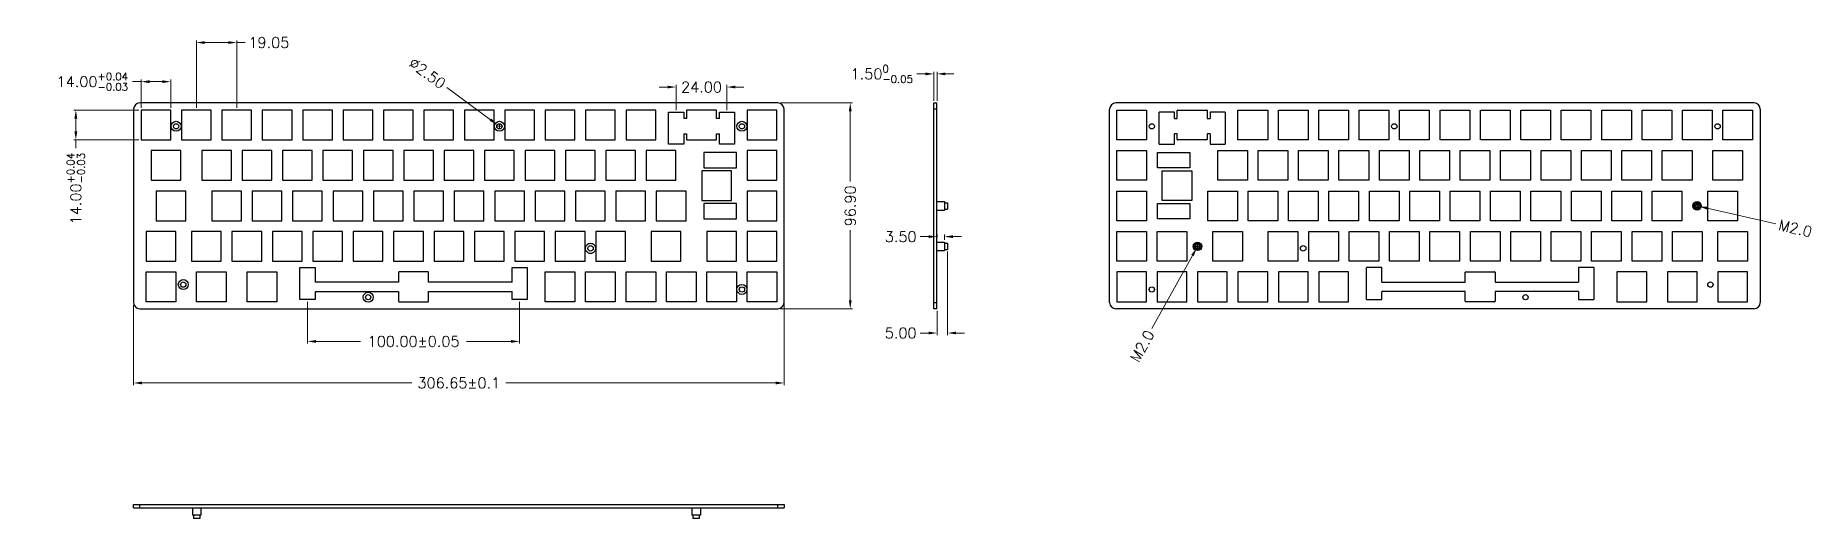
# Model space of a CAD drawing. Header units: millimetres. Extents: x 2562 to 4353, y 2000 to 2227.
# Drawn here: x 3515 to 4353, y 2000 to 2227 of the extents above; entities that cross this region are included whole.
import ezdxf

# ---------------------------------------------------------------- set-up
doc = ezdxf.new("R2010")
doc.units = ezdxf.units.MM
doc.styles.add('ROMANS', font='romans.shx', dxfattribs={"bigfont": 'gbcbig.shx'})
doc.dimstyles.new('铝板', dxfattribs={"dimtxt": 5, "dimasz": 4, "dimexe": 1, "dimexo": 1, "dimgap": 1.5, "dimtad": 0, "dimzin": 0, "dimdsep": 46, "dimtxsty": 'ROMANS', "dimcen": 1, "dimclrd": 4, "dimclre": 4, "dimclrt": 6, "dimadec": 0, "dimazin": 0, "dimtm": 1e-09, "dimtfac": 0.8, "dimtofl": 0, "dimtmove": 0, "dimatfit": 3, "dimfxl": 0, "dimtolj": 1, "dimtzin": 0, "dimlwd": 20, "dimlwe": 20, "dimarcsym": 0})

msp = doc.modelspace()

# ---------------------------------------------------------------- blocks, each defined once
blk = doc.blocks.new('*D66')
at = {"color": 4, "lineweight": 20, "transparency": 16777216}
for p, q in [((3561.57, 2100.26), (3561.57, 2062.45)), ((3868.22, 2101.57), (3868.22, 2062.45)), ((3565.57, 2063.45), (3692.68, 2063.45)), ((3864.22, 2063.45), (3737.11, 2063.45))]:
    blk.add_line(p, q, dxfattribs=at)
at = {"color": 4, "transparency": 16777216}
for points in [[(3565.57, 2064.11), (3565.57, 2062.78), (3561.57, 2063.45)], [(3864.22, 2064.11), (3864.22, 2062.78), (3868.22, 2063.45)]]:
    blk.add_solid(points, dxfattribs=at)
at = {"layer": 'Defpoints', "color": 0, "transparency": 16777216}
for p in [(3868.22, 2102.57), (3561.57, 2101.26), (3561.57, 2063.45)]:
    blk.add_point(p, dxfattribs=at)
at = {"color": 6, "transparency": 16777216, "insert": (3714.89, 2063.45), "char_height": 5, "attachment_point": 5, "style": 'ROMANS'}
blk.add_mtext('\\A1;306.65%%P0.1', dxfattribs=at)
blk = doc.blocks.new('*D67')
at = {"color": 4, "lineweight": 20, "transparency": 16777216}
for p, q in [((3866.32, 2195.26), (3900.41, 2195.26)), ((3899.41, 2191.26), (3899.41, 2158.31)), ((3899.41, 2102.36), (3899.41, 2135.31)), ((3866.32, 2098.36), (3900.41, 2098.36))]:
    blk.add_line(p, q, dxfattribs=at)
at = {"color": 4, "transparency": 16777216}
for points in [[(3898.74, 2191.26), (3900.08, 2191.26), (3899.41, 2195.26)], [(3898.74, 2102.36), (3900.08, 2102.36), (3899.41, 2098.36)]]:
    blk.add_solid(points, dxfattribs=at)
at = {"layer": 'Defpoints', "color": 0, "transparency": 16777216}
for p in [(3865.32, 2195.26), (3865.32, 2098.36), (3899.41, 2098.36)]:
    blk.add_point(p, dxfattribs=at)
at = {"color": 6, "transparency": 16777216, "insert": (3899.41, 2146.81), "char_height": 5, "attachment_point": 5, "rotation": 90, "style": 'ROMANS'}
blk.add_mtext('\\A1;96.90', dxfattribs=at)
blk = doc.blocks.new('*D68')
at = {"color": 4, "lineweight": 20, "transparency": 16777216}
for p, q in [((3643.57, 2101.71), (3643.57, 2082.01)), ((3743.57, 2101.71), (3743.57, 2082.01)), ((3647.57, 2083.01), (3668.61, 2083.01)), ((3739.57, 2083.01), (3718.52, 2083.01))]:
    blk.add_line(p, q, dxfattribs=at)
at = {"color": 4, "transparency": 16777216}
for points in [[(3647.57, 2083.67), (3647.57, 2082.34), (3643.57, 2083.01)], [(3739.57, 2083.67), (3739.57, 2082.34), (3743.57, 2083.01)]]:
    blk.add_solid(points, dxfattribs=at)
at = {"layer": 'Defpoints', "color": 0, "transparency": 16777216}
for p in [(3643.57, 2102.71), (3743.57, 2102.71), (3643.57, 2083.01)]:
    blk.add_point(p, dxfattribs=at)
at = {"color": 6, "transparency": 16777216, "insert": (3693.57, 2083.01), "char_height": 5, "attachment_point": 5, "style": 'ROMANS'}
blk.add_mtext('\\A1;100.00%%P0.05', dxfattribs=at)
blk = doc.blocks.new('*D69')
at = {"color": 4, "lineweight": 20, "transparency": 16777216}
for p, q in [((3817.3, 2191.91), (3817.3, 2203.75)), ((3841.3, 2191.91), (3841.3, 2203.75)), ((3813.3, 2202.75), (3809.3, 2202.75)), ((3845.3, 2202.75), (3849.3, 2202.75))]:
    blk.add_line(p, q, dxfattribs=at)
at = {"color": 4, "transparency": 16777216}
for points in [[(3813.3, 2203.42), (3813.3, 2202.09), (3817.3, 2202.75)], [(3845.3, 2203.42), (3845.3, 2202.09), (3841.3, 2202.75)]]:
    blk.add_solid(points, dxfattribs=at)
at = {"layer": 'Defpoints', "color": 0, "transparency": 16777216}
for p in [(3841.3, 2202.75), (3817.3, 2190.91), (3841.3, 2190.91)]:
    blk.add_point(p, dxfattribs=at)
at = {"color": 6, "transparency": 16777216, "insert": (3829.3, 2202.75), "char_height": 5, "attachment_point": 5, "style": 'ROMANS'}
blk.add_mtext('\\A1;24.00', dxfattribs=at)
blk = doc.blocks.new('*D70')
at = {"color": 4, "lineweight": 20, "transparency": 16777216}
for p, q in [((3565.12, 2205.29), (3561.12, 2205.29)), ((3565.12, 2192.91), (3565.12, 2206.29)), ((3575.12, 2205.29), (3569.12, 2205.29)), ((3579.12, 2192.91), (3579.12, 2206.29))]:
    blk.add_line(p, q, dxfattribs=at)
at = {"color": 4, "transparency": 16777216}
for points in [[(3569.12, 2205.95), (3569.12, 2204.62), (3565.12, 2205.29)], [(3575.12, 2205.95), (3575.12, 2204.62), (3579.12, 2205.29)]]:
    blk.add_solid(points, dxfattribs=at)
at = {"layer": 'Defpoints', "color": 0, "transparency": 16777216}
for p in [(3565.12, 2205.29), (3565.12, 2191.91), (3579.12, 2191.91)]:
    blk.add_point(p, dxfattribs=at)
at = {"color": 6, "transparency": 16777216, "insert": (3542.12, 2205.29), "char_height": 5, "attachment_point": 5, "style": 'ROMANS'}
blk.add_mtext('\\A1;14.00{\\H0.7x;\\S+0.04^ -0.03;}', dxfattribs=at)
blk = doc.blocks.new('*D71')
at = {"color": 4, "lineweight": 20, "transparency": 16777216}
for p, q in [((3564.12, 2191.91), (3533.37, 2191.91)), ((3534.37, 2187.91), (3534.37, 2181.91)), ((3564.12, 2177.91), (3533.37, 2177.91)), ((3534.37, 2177.91), (3534.37, 2173.91))]:
    blk.add_line(p, q, dxfattribs=at)
at = {"color": 4, "transparency": 16777216}
for points in [[(3533.7, 2187.91), (3535.04, 2187.91), (3534.37, 2191.91)], [(3533.7, 2181.91), (3535.04, 2181.91), (3534.37, 2177.91)]]:
    blk.add_solid(points, dxfattribs=at)
at = {"layer": 'Defpoints', "color": 0, "transparency": 16777216}
for p in [(3565.12, 2191.91), (3534.37, 2177.91), (3565.12, 2177.91)]:
    blk.add_point(p, dxfattribs=at)
at = {"color": 6, "transparency": 16777216, "insert": (3534.37, 2154.91), "char_height": 5, "attachment_point": 5, "rotation": 90, "style": 'ROMANS'}
blk.add_mtext('\\A1;14.00{\\H0.7x;\\S+0.04^ -0.03;}', dxfattribs=at)
blk = doc.blocks.new('*D72')
at = {"color": 4, "lineweight": 20, "transparency": 16777216}
for p, q in [((3709.23, 2202.51), (3729.81, 2187.37)), ((3733.04, 2184.26), (3735.04, 2184.26)), ((3734.04, 2183.26), (3734.04, 2185.26))]:
    blk.add_line(p, q, dxfattribs=at)
at = {"color": 4, "transparency": 16777216}
blk.add_solid([(3730.21, 2187.91), (3729.42, 2186.84), (3733.04, 2185)], dxfattribs=at)
at = {"layer": 'Defpoints', "color": 0, "transparency": 16777216}
for p in [(3733.04, 2185), (3735.05, 2183.52)]:
    blk.add_point(p, dxfattribs=at)
at = {"color": 6, "transparency": 16777216, "insert": (3700.06, 2209.26), "char_height": 5, "attachment_point": 5, "rotation": 323.66487, "style": 'ROMANS'}
blk.add_mtext('\\A1;∅2.50', dxfattribs=at)
blk = doc.blocks.new('*D73')
at = {"color": 4, "lineweight": 20, "transparency": 16777216}
for p, q in [((3934.8, 2208.94), (3930.8, 2208.94)), ((3938.8, 2196.26), (3938.8, 2209.94)), ((3940.3, 2196.26), (3940.3, 2209.94)), ((3944.3, 2208.94), (3948.3, 2208.94))]:
    blk.add_line(p, q, dxfattribs=at)
at = {"color": 4, "transparency": 16777216}
for points in [[(3934.8, 2209.61), (3934.8, 2208.27), (3938.8, 2208.94)], [(3944.3, 2209.61), (3944.3, 2208.27), (3940.3, 2208.94)]]:
    blk.add_solid(points, dxfattribs=at)
at = {"layer": 'Defpoints', "color": 0, "transparency": 16777216}
for p in [(3938.8, 2208.94), (3938.8, 2195.26), (3940.3, 2195.26)]:
    blk.add_point(p, dxfattribs=at)
at = {"color": 6, "transparency": 16777216, "insert": (3914.26, 2208.94), "char_height": 5, "attachment_point": 5, "style": 'ROMANS'}
blk.add_mtext('\\A1;1.50{\\H0.7x;\\S0^ -0.05;}', dxfattribs=at)
blk = doc.blocks.new('*D74')
at = {"color": 4, "lineweight": 20, "transparency": 16777216}
for p, q in [((4297.58, 2146.81), (4299.58, 2146.81)), ((4298.58, 2145.81), (4298.58, 2147.81)), ((4335.68, 2138.31), (4303.36, 2145.72))]:
    blk.add_line(p, q, dxfattribs=at)
at = {"color": 4, "transparency": 16777216}
blk.add_solid([(4303.5, 2146.37), (4303.21, 2145.07), (4299.46, 2146.61)], dxfattribs=at)
at = {"layer": 'Defpoints', "color": 0, "transparency": 16777216}
for p in [(4297.7, 2147.01), (4299.46, 2146.61)]:
    blk.add_point(p, dxfattribs=at)
at = {"color": 6, "transparency": 16777216, "insert": (4344.92, 2136.2), "char_height": 5, "attachment_point": 5, "rotation": 347.0953, "style": 'ROMANS'}
blk.add_mtext('\\A1;M2.0', dxfattribs=at)
blk = doc.blocks.new('*D75')
at = {"color": 4, "lineweight": 20, "transparency": 16777216}
for p, q in [((4062.12, 2127.76), (4064.12, 2127.76)), ((4063.12, 2126.76), (4063.12, 2128.76)), ((4041.58, 2089.1), (4060.73, 2123.48))]:
    blk.add_line(p, q, dxfattribs=at)
at = {"color": 4, "transparency": 16777216}
blk.add_solid([(4060.15, 2123.81), (4061.32, 2123.16), (4062.68, 2126.98)], dxfattribs=at)
at = {"layer": 'Defpoints', "color": 0, "transparency": 16777216}
for p in [(4063.56, 2128.55), (4062.68, 2126.98)]:
    blk.add_point(p, dxfattribs=at)
at = {"color": 6, "transparency": 16777216, "insert": (4036.96, 2080.82), "char_height": 5, "attachment_point": 5, "rotation": 60.87254, "style": 'ROMANS'}
blk.add_mtext('\\A1;M2.0', dxfattribs=at)
blk = doc.blocks.new('*D76')
at = {"color": 4, "lineweight": 20, "transparency": 16777216}
for p, q in [((3945.3, 2125.26), (3945.3, 2085.96)), ((3940.3, 2097.36), (3940.3, 2085.96)), ((3936.3, 2086.96), (3932.3, 2086.96)), ((3949.3, 2086.96), (3953.3, 2086.96))]:
    blk.add_line(p, q, dxfattribs=at)
at = {"color": 4, "transparency": 16777216}
for points in [[(3936.3, 2087.63), (3936.3, 2086.3), (3940.3, 2086.96)], [(3949.3, 2087.63), (3949.3, 2086.3), (3945.3, 2086.96)]]:
    blk.add_solid(points, dxfattribs=at)
at = {"layer": 'Defpoints', "color": 0, "transparency": 16777216}
for p in [(3945.3, 2126.26), (3940.3, 2098.36), (3940.3, 2086.96)]:
    blk.add_point(p, dxfattribs=at)
at = {"color": 6, "transparency": 16777216, "insert": (3923.18, 2086.96), "char_height": 5, "attachment_point": 5, "style": 'ROMANS'}
blk.add_mtext('\\A1;5.00', dxfattribs=at)
blk = doc.blocks.new('*D77')
at = {"color": 4, "lineweight": 20, "transparency": 16777216}
for p, q in [((3936.3, 2132.32), (3932.3, 2132.32)), ((3940.3, 2132.01), (3940.3, 2133.32)), ((3943.8, 2130.76), (3943.8, 2133.32)), ((3947.8, 2132.32), (3951.8, 2132.32))]:
    blk.add_line(p, q, dxfattribs=at)
at = {"color": 4, "transparency": 16777216}
for points in [[(3936.3, 2132.99), (3936.3, 2131.66), (3940.3, 2132.32)], [(3947.8, 2132.99), (3947.8, 2131.66), (3943.8, 2132.32)]]:
    blk.add_solid(points, dxfattribs=at)
at = {"layer": 'Defpoints', "color": 0, "transparency": 16777216}
for p in [(3940.3, 2132.32), (3940.3, 2131.01), (3943.8, 2129.76)]:
    blk.add_point(p, dxfattribs=at)
at = {"color": 6, "transparency": 16777216, "insert": (3923.18, 2132.32), "char_height": 5, "attachment_point": 5, "style": 'ROMANS'}
blk.add_mtext('\\A1;3.50', dxfattribs=at)
blk = doc.blocks.new('*D80')
at = {"color": 4, "lineweight": 20, "transparency": 16777216}
for p, q in [((3591.17, 2192.91), (3591.17, 2224.7)), ((3595.17, 2223.7), (3606.22, 2223.7)), ((3610.22, 2192.91), (3610.22, 2224.7)), ((3610.22, 2223.7), (3614.22, 2223.7))]:
    blk.add_line(p, q, dxfattribs=at)
at = {"color": 4, "transparency": 16777216}
for points in [[(3595.17, 2224.36), (3595.17, 2223.03), (3591.17, 2223.7)], [(3606.22, 2224.36), (3606.22, 2223.03), (3610.22, 2223.7)]]:
    blk.add_solid(points, dxfattribs=at)
at = {"layer": 'Defpoints', "color": 0, "transparency": 16777216}
for p in [(3610.22, 2223.7), (3591.17, 2191.91), (3610.22, 2191.91)]:
    blk.add_point(p, dxfattribs=at)
at = {"color": 6, "transparency": 16777216, "insert": (3625.36, 2223.7), "char_height": 5, "attachment_point": 5, "style": 'ROMANS'}
blk.add_mtext('\\A1;19.05', dxfattribs=at)

# ---------------------------------------------------------------- dimensions: what is measured, and where the dimension line sits
for base, p1, p2, picture, middle in [((3610.217, 2223.698), (3591.167, 2191.913), (3610.217, 2191.913), '*D80', (3625.36, 2223.698)), ((3841.297, 2202.754), (3817.297, 2190.913), (3841.297, 2190.913), '*D69', (3829.297, 2202.754)), ((3940.296, 2132.325), (3943.796, 2129.763), (3940.296, 2131.014), '*D77', (3923.177, 2132.325)), ((3940.296, 2086.962), (3945.296, 2126.263), (3940.296, 2098.363), '*D76', (3923.177, 2086.962))]:
    dim = msp.add_linear_dim(base=base, p1=p1, p2=p2, dimstyle='铝板')
    dim.commit()
    dim.dimension.update_dxf_attribs({"geometry": picture, "text_midpoint": middle})
dim = msp.add_diameter_dim_2p(p1=(3735.049, 2183.523), p2=(3733.035, 2185.004), dimstyle='铝板')
dim.commit()
dim.dimension.update_dxf_attribs({"geometry": '*D72', "text_midpoint": (3700.063, 2209.256), "dimtype": 163})
for base, p1, p2, text, picture, middle in [((3938.796, 2208.939), (3940.296, 2195.263), (3938.796, 2195.263), '<>{\\H0.7x;\\S0^ -0.05;}', '*D73', (3914.26, 2208.939)), ((3565.117, 2205.286), (3579.117, 2191.913), (3565.117, 2191.913), '<>{\\H0.7x;\\S+0.04^ -0.03;}', '*D70', (3542.117, 2205.286)), ((3561.567, 2063.448), (3868.217, 2102.567), (3561.567, 2101.263), '<>%%P0.1', '*D66', (3714.892, 2063.448)), ((3643.567, 2083.007), (3743.567, 2102.713), (3643.567, 2102.713), '<>%%P0.05', '*D68', (3693.567, 2083.007))]:
    dim = msp.add_linear_dim(base=base, p1=p1, p2=p2, text=text, dimstyle='铝板')
    dim.commit()
    dim.dimension.update_dxf_attribs({"geometry": picture, "text_midpoint": middle})
dim = msp.add_linear_dim(base=(3899.411, 2098.363), p1=(3865.317, 2195.263), p2=(3865.317, 2098.363), angle=90, dimstyle='铝板')
dim.commit()
dim.dimension.update_dxf_attribs({"geometry": '*D67', "text_midpoint": (3899.411, 2146.813)})
dim = msp.add_linear_dim(base=(3534.369, 2177.913), p1=(3565.117, 2191.913), p2=(3565.117, 2177.913), angle=90, text='<>{\\H0.7x;\\S+0.04^ -0.03;}', dimstyle='铝板')
dim.commit()
dim.dimension.update_dxf_attribs({"geometry": '*D71', "text_midpoint": (3534.369, 2154.913)})
for p1, p2, picture, middle in [((4297.702, 2147.014), (4299.457, 2146.612), '*D74', (4344.921, 2136.196)), ((4063.557, 2128.55), (4062.681, 2126.977), '*D75', (4036.964, 2080.825))]:
    dim = msp.add_diameter_dim_2p(p1=p1, p2=p2, text='M2.0', dimstyle='铝板')
    dim.commit()
    dim.dimension.update_dxf_attribs({"geometry": picture, "text_midpoint": middle, "dimtype": 163})

# ---------------------------------------------------------------- linework, layer by layer
at = {"color": 7, "linetype": 'Continuous'}
for p, q in [((3865.317, 2195.263), (3564.467, 2195.263)), ((3938.796, 2098.363), (3938.796, 2195.263)), ((3938.796, 2195.263), (3940.296, 2195.263)), ((3940.296, 2098.363), (3940.296, 2195.263)), ((4325.419, 2195.263), (4024.569, 2195.263)), ((3561.567, 2192.363), (3561.567, 2101.263)), ((3565.117, 2191.913), (3565.117, 2177.913)), ((3579.117, 2191.913), (3565.117, 2191.913)), ((3579.117, 2177.913), (3579.117, 2191.913)), ((3584.167, 2191.913), (3584.167, 2177.913)), ((3598.167, 2191.913), (3584.167, 2191.913)), ((3598.167, 2177.913), (3598.167, 2191.913)), ((3603.217, 2191.913), (3603.217, 2177.913)), ((3617.217, 2191.913), (3603.217, 2191.913)), ((3617.217, 2177.913), (3617.217, 2191.913)), ((3622.267, 2191.913), (3622.267, 2177.913)), ((3636.267, 2191.913), (3622.267, 2191.913)), ((3636.267, 2177.913), (3636.267, 2191.913)), ((3641.317, 2191.913), (3641.317, 2177.913)), ((3655.317, 2191.913), (3641.317, 2191.913)), ((3655.317, 2177.913), (3655.317, 2191.913)), ((3660.367, 2191.913), (3660.367, 2177.913)), ((3674.367, 2191.913), (3660.367, 2191.913)), ((3674.367, 2177.913), (3674.367, 2191.913)), ((3679.417, 2191.913), (3679.417, 2177.913)), ((3693.417, 2191.913), (3679.417, 2191.913)), ((3693.417, 2177.913), (3693.417, 2191.913)), ((3698.467, 2191.913), (3698.467, 2177.913)), ((3712.467, 2191.913), (3698.467, 2191.913)), ((3712.467, 2177.913), (3712.467, 2191.913)), ((3717.517, 2191.913), (3717.517, 2177.913)), ((3731.517, 2191.913), (3717.517, 2191.913)), ((3731.517, 2177.913), (3731.517, 2191.913)), ((3736.567, 2191.913), (3736.567, 2177.913)), ((3750.567, 2191.913), (3736.567, 2191.913)), ((3750.567, 2177.913), (3750.567, 2191.913)), ((3755.617, 2191.913), (3755.617, 2177.913)), ((3769.617, 2191.913), (3755.617, 2191.913)), ((3769.617, 2177.913), (3769.617, 2191.913)), ((3788.667, 2191.913), (3774.667, 2191.913)), ((3774.667, 2191.913), (3774.667, 2177.913)), ((3788.667, 2177.913), (3788.667, 2191.913)), ((3807.717, 2191.913), (3793.717, 2191.913)), ((3793.717, 2191.913), (3793.717, 2177.913)), ((3807.717, 2177.913), (3807.717, 2191.913)), ((3813.697, 2190.913), (3820.897, 2190.913)), ((3813.697, 2175.813), (3813.697, 2190.913)), ((3820.897, 2190.913), (3820.897, 2187.893)), ((3822.272, 2187.893), (3820.897, 2187.893)), ((3822.272, 2191.738), (3822.272, 2187.893)), ((3836.122, 2191.938), (3822.472, 2191.938)), ((3836.322, 2187.893), (3836.322, 2191.738)), ((3837.697, 2187.893), (3836.322, 2187.893)), ((3837.697, 2190.913), (3844.897, 2190.913)), ((3837.697, 2187.893), (3837.697, 2190.913)), ((3844.897, 2190.913), (3844.897, 2175.813)), ((3864.867, 2191.913), (3850.867, 2191.913)), ((3850.867, 2191.913), (3850.867, 2177.913)), ((3864.867, 2177.913), (3864.867, 2191.913)), ((3868.217, 2101.263), (3868.217, 2192.363)), ((3940.296, 2192.363), (3938.796, 2192.363)), ((4021.669, 2101.263), (4021.669, 2192.363)), ((4025.019, 2177.913), (4025.019, 2191.913)), ((4025.019, 2191.913), (4039.019, 2191.913)), ((4039.019, 2191.913), (4039.019, 2177.913)), ((4044.989, 2175.813), (4044.989, 2190.913)), ((4052.189, 2190.913), (4044.989, 2190.913)), ((4052.189, 2187.893), (4052.189, 2190.913)), ((4052.189, 2187.893), (4053.564, 2187.893)), ((4053.564, 2187.893), (4053.564, 2191.738)), ((4053.764, 2191.938), (4067.414, 2191.938)), ((4067.614, 2191.738), (4067.614, 2187.893)), ((4067.614, 2187.893), (4068.989, 2187.893)), ((4068.989, 2190.913), (4068.989, 2187.893)), ((4076.189, 2190.913), (4068.989, 2190.913)), ((4076.189, 2190.913), (4076.189, 2175.813)), ((4082.169, 2177.913), (4082.169, 2191.913)), ((4082.169, 2191.913), (4096.169, 2191.913)), ((4096.169, 2191.913), (4096.169, 2177.913)), ((4101.219, 2177.913), (4101.219, 2191.913)), ((4101.219, 2191.913), (4115.219, 2191.913)), ((4115.219, 2191.913), (4115.219, 2177.913)), ((4120.269, 2177.913), (4120.269, 2191.913)), ((4120.269, 2191.913), (4134.269, 2191.913)), ((4134.269, 2191.913), (4134.269, 2177.913)), ((4139.319, 2177.913), (4139.319, 2191.913)), ((4139.319, 2191.913), (4153.319, 2191.913)), ((4153.319, 2191.913), (4153.319, 2177.913)), ((4158.369, 2177.913), (4158.369, 2191.913)), ((4158.369, 2191.913), (4172.369, 2191.913)), ((4172.369, 2191.913), (4172.369, 2177.913)), ((4177.419, 2177.913), (4177.419, 2191.913)), ((4177.419, 2191.913), (4191.419, 2191.913)), ((4191.419, 2191.913), (4191.419, 2177.913)), ((4196.469, 2177.913), (4196.469, 2191.913)), ((4196.469, 2191.913), (4210.469, 2191.913)), ((4210.469, 2191.913), (4210.469, 2177.913)), ((4215.519, 2177.913), (4215.519, 2191.913)), ((4215.519, 2191.913), (4229.519, 2191.913)), ((4229.519, 2191.913), (4229.519, 2177.913)), ((4234.569, 2191.913), (4248.569, 2191.913)), ((4234.569, 2177.913), (4234.569, 2191.913)), ((4248.569, 2191.913), (4248.569, 2177.913)), ((4253.619, 2191.913), (4267.619, 2191.913)), ((4253.619, 2177.913), (4253.619, 2191.913)), ((4267.619, 2191.913), (4267.619, 2177.913)), ((4272.669, 2191.913), (4286.669, 2191.913)), ((4272.669, 2177.913), (4272.669, 2191.913)), ((4286.669, 2191.913), (4286.669, 2177.913)), ((4291.719, 2191.913), (4305.719, 2191.913)), ((4291.719, 2177.913), (4291.719, 2191.913)), ((4305.719, 2191.913), (4305.719, 2177.913)), ((4310.769, 2191.913), (4324.769, 2191.913)), ((4310.769, 2177.913), (4310.769, 2191.913)), ((4324.769, 2191.913), (4324.769, 2177.913)), ((4328.319, 2192.363), (4328.319, 2101.263)), ((3565.117, 2177.913), (3579.117, 2177.913)), ((3584.167, 2177.913), (3598.167, 2177.913)), ((3603.217, 2177.913), (3617.217, 2177.913)), ((3622.267, 2177.913), (3636.267, 2177.913)), ((3641.317, 2177.913), (3655.317, 2177.913)), ((3660.367, 2177.913), (3674.367, 2177.913)), ((3679.417, 2177.913), (3693.417, 2177.913)), ((3698.467, 2177.913), (3712.467, 2177.913)), ((3717.517, 2177.913), (3731.517, 2177.913)), ((3736.567, 2177.913), (3750.567, 2177.913)), ((3755.617, 2177.913), (3769.617, 2177.913)), ((3774.667, 2177.913), (3788.667, 2177.913)), ((3793.717, 2177.913), (3807.717, 2177.913)), ((3820.897, 2180.683), (3822.272, 2180.683)), ((3820.897, 2180.683), (3820.897, 2175.813)), ((3822.272, 2180.683), (3822.272, 2178.088)), ((3822.472, 2177.888), (3836.122, 2177.888)), ((3836.322, 2180.683), (3837.697, 2180.683)), ((3836.322, 2178.088), (3836.322, 2180.683)), ((3837.697, 2175.813), (3837.697, 2180.683)), ((3850.867, 2177.913), (3864.867, 2177.913)), ((4039.019, 2177.913), (4025.019, 2177.913)), ((4052.189, 2175.813), (4052.189, 2180.683)), ((4053.564, 2180.683), (4052.189, 2180.683)), ((4053.564, 2178.088), (4053.564, 2180.683)), ((4067.414, 2177.888), (4053.764, 2177.888)), ((4067.614, 2180.683), (4067.614, 2178.088)), ((4068.989, 2180.683), (4067.614, 2180.683)), ((4068.989, 2180.683), (4068.989, 2175.813)), ((4096.169, 2177.913), (4082.169, 2177.913)), ((4115.219, 2177.913), (4101.219, 2177.913)), ((4134.269, 2177.913), (4120.269, 2177.913)), ((4153.319, 2177.913), (4139.319, 2177.913)), ((4172.369, 2177.913), (4158.369, 2177.913)), ((4191.419, 2177.913), (4177.419, 2177.913)), ((4210.469, 2177.913), (4196.469, 2177.913)), ((4229.519, 2177.913), (4215.519, 2177.913)), ((4248.569, 2177.913), (4234.569, 2177.913)), ((4267.619, 2177.913), (4253.619, 2177.913)), ((4286.669, 2177.913), (4272.669, 2177.913)), ((4305.719, 2177.913), (4291.719, 2177.913)), ((4324.769, 2177.913), (4310.769, 2177.913)), ((3569.867, 2172.863), (3569.867, 2158.863)), ((3583.867, 2172.863), (3569.867, 2172.863)), ((3583.867, 2158.863), (3583.867, 2172.863)), ((3593.697, 2172.863), (3593.697, 2158.863)), ((3607.697, 2172.863), (3593.697, 2172.863)), ((3607.697, 2158.863), (3607.697, 2172.863)), ((3612.747, 2172.863), (3612.747, 2158.863)), ((3626.747, 2172.863), (3612.747, 2172.863)), ((3626.747, 2158.863), (3626.747, 2172.863)), ((3631.797, 2172.863), (3631.797, 2158.863)), ((3645.797, 2172.863), (3631.797, 2172.863)), ((3645.797, 2158.863), (3645.797, 2172.863)), ((3650.847, 2172.863), (3650.847, 2158.863)), ((3664.847, 2172.863), (3650.847, 2172.863)), ((3664.847, 2158.863), (3664.847, 2172.863)), ((3669.897, 2172.863), (3669.897, 2158.863)), ((3683.897, 2172.863), (3669.897, 2172.863)), ((3683.897, 2158.863), (3683.897, 2172.863)), ((3688.947, 2172.863), (3688.947, 2158.863)), ((3702.947, 2172.863), (3688.947, 2172.863)), ((3702.947, 2158.863), (3702.947, 2172.863)), ((3707.997, 2172.863), (3707.997, 2158.863)), ((3721.997, 2172.863), (3707.997, 2172.863)), ((3721.997, 2158.863), (3721.997, 2172.863)), ((3727.047, 2172.863), (3727.047, 2158.863)), ((3741.047, 2172.863), (3727.047, 2172.863)), ((3741.047, 2158.863), (3741.047, 2172.863)), ((3746.097, 2172.863), (3746.097, 2158.863)), ((3760.097, 2172.863), (3746.097, 2172.863)), ((3760.097, 2158.863), (3760.097, 2172.863)), ((3779.147, 2172.863), (3765.147, 2172.863)), ((3765.147, 2172.863), (3765.147, 2158.863)), ((3779.147, 2158.863), (3779.147, 2172.863)), ((3798.197, 2172.863), (3784.197, 2172.863)), ((3784.197, 2172.863), (3784.197, 2158.863)), ((3798.197, 2158.863), (3798.197, 2172.863)), ((3817.247, 2172.863), (3803.247, 2172.863)), ((3803.247, 2172.863), (3803.247, 2158.863)), ((3820.897, 2175.813), (3813.697, 2175.813)), ((3817.247, 2158.863), (3817.247, 2172.863)), ((3845.727, 2171.913), (3830.427, 2171.913)), ((3830.427, 2171.913), (3830.427, 2164.713)), ((3844.897, 2175.813), (3837.697, 2175.813)), ((3845.727, 2164.713), (3845.727, 2171.913)), ((3864.867, 2172.863), (3850.867, 2172.863)), ((3850.867, 2172.863), (3850.867, 2158.863)), ((3864.867, 2158.863), (3864.867, 2172.863)), ((4025.019, 2158.863), (4025.019, 2172.863)), ((4025.019, 2172.863), (4039.019, 2172.863)), ((4039.019, 2172.863), (4039.019, 2158.863)), ((4044.159, 2164.713), (4044.159, 2171.913)), ((4044.159, 2171.913), (4059.459, 2171.913)), ((4044.989, 2175.813), (4052.189, 2175.813)), ((4059.459, 2171.913), (4059.459, 2164.713)), ((4068.989, 2175.813), (4076.189, 2175.813)), ((4072.639, 2158.863), (4072.639, 2172.863)), ((4072.639, 2172.863), (4086.639, 2172.863)), ((4086.639, 2172.863), (4086.639, 2158.863)), ((4091.689, 2158.863), (4091.689, 2172.863)), ((4091.689, 2172.863), (4105.689, 2172.863)), ((4105.689, 2172.863), (4105.689, 2158.863)), ((4110.739, 2158.863), (4110.739, 2172.863)), ((4110.739, 2172.863), (4124.739, 2172.863)), ((4124.739, 2172.863), (4124.739, 2158.863)), ((4129.789, 2158.863), (4129.789, 2172.863)), ((4129.789, 2172.863), (4143.789, 2172.863)), ((4143.789, 2172.863), (4143.789, 2158.863)), ((4148.839, 2158.863), (4148.839, 2172.863)), ((4148.839, 2172.863), (4162.839, 2172.863)), ((4162.839, 2172.863), (4162.839, 2158.863)), ((4167.889, 2158.863), (4167.889, 2172.863)), ((4167.889, 2172.863), (4181.889, 2172.863)), ((4181.889, 2172.863), (4181.889, 2158.863)), ((4186.939, 2158.863), (4186.939, 2172.863)), ((4186.939, 2172.863), (4200.939, 2172.863)), ((4200.939, 2172.863), (4200.939, 2158.863)), ((4205.989, 2158.863), (4205.989, 2172.863)), ((4205.989, 2172.863), (4219.989, 2172.863)), ((4219.989, 2172.863), (4219.989, 2158.863)), ((4225.039, 2172.863), (4239.039, 2172.863)), ((4225.039, 2158.863), (4225.039, 2172.863)), ((4239.039, 2172.863), (4239.039, 2158.863)), ((4244.089, 2172.863), (4258.089, 2172.863)), ((4244.089, 2158.863), (4244.089, 2172.863)), ((4258.089, 2172.863), (4258.089, 2158.863)), ((4263.139, 2172.863), (4277.139, 2172.863)), ((4263.139, 2158.863), (4263.139, 2172.863)), ((4277.139, 2172.863), (4277.139, 2158.863)), ((4282.189, 2172.863), (4296.189, 2172.863)), ((4282.189, 2158.863), (4282.189, 2172.863)), ((4296.189, 2172.863), (4296.189, 2158.863)), ((4306.019, 2172.863), (4320.019, 2172.863)), ((4306.019, 2158.863), (4306.019, 2172.863)), ((4320.019, 2172.863), (4320.019, 2158.863)), ((3843.427, 2163.313), (3829.427, 2163.313)), ((3829.427, 2163.313), (3829.427, 2149.313)), ((3830.427, 2164.713), (3845.727, 2164.713)), ((3843.427, 2149.313), (3843.427, 2163.313)), ((4059.459, 2164.713), (4044.159, 2164.713)), ((4046.459, 2149.313), (4046.459, 2163.313)), ((4046.459, 2163.313), (4060.459, 2163.313)), ((4060.459, 2163.313), (4060.459, 2149.313)), ((3569.867, 2158.863), (3583.867, 2158.863)), ((3572.257, 2153.813), (3572.257, 2139.813)), ((3586.257, 2153.813), (3572.257, 2153.813)), ((3586.257, 2139.813), (3586.257, 2153.813)), ((3593.697, 2158.863), (3607.697, 2158.863)), ((3598.447, 2153.813), (3598.447, 2139.813)), ((3612.447, 2153.813), (3598.447, 2153.813)), ((3612.447, 2139.813), (3612.447, 2153.813)), ((3612.747, 2158.863), (3626.747, 2158.863)), ((3617.497, 2153.813), (3617.497, 2139.813)), ((3631.497, 2153.813), (3617.497, 2153.813)), ((3631.497, 2139.813), (3631.497, 2153.813)), ((3631.797, 2158.863), (3645.797, 2158.863)), ((3636.547, 2153.813), (3636.547, 2139.813)), ((3650.547, 2153.813), (3636.547, 2153.813)), ((3650.547, 2139.813), (3650.547, 2153.813)), ((3650.847, 2158.863), (3664.847, 2158.863)), ((3655.597, 2153.813), (3655.597, 2139.813)), ((3669.597, 2153.813), (3655.597, 2153.813)), ((3669.597, 2139.813), (3669.597, 2153.813)), ((3669.897, 2158.863), (3683.897, 2158.863)), ((3674.647, 2153.813), (3674.647, 2139.813)), ((3688.647, 2153.813), (3674.647, 2153.813)), ((3688.647, 2139.813), (3688.647, 2153.813)), ((3688.947, 2158.863), (3702.947, 2158.863)), ((3693.697, 2153.813), (3693.697, 2139.813)), ((3707.697, 2153.813), (3693.697, 2153.813)), ((3707.697, 2139.813), (3707.697, 2153.813)), ((3707.997, 2158.863), (3721.997, 2158.863)), ((3712.747, 2153.813), (3712.747, 2139.813)), ((3726.747, 2153.813), (3712.747, 2153.813)), ((3726.747, 2139.813), (3726.747, 2153.813)), ((3727.047, 2158.863), (3741.047, 2158.863)), ((3745.797, 2153.813), (3731.797, 2153.813)), ((3731.797, 2153.813), (3731.797, 2139.813)), ((3745.797, 2139.813), (3745.797, 2153.813)), ((3746.097, 2158.863), (3760.097, 2158.863)), ((3764.847, 2153.813), (3750.847, 2153.813)), ((3750.847, 2153.813), (3750.847, 2139.813)), ((3764.847, 2139.813), (3764.847, 2153.813)), ((3765.147, 2158.863), (3779.147, 2158.863)), ((3783.897, 2153.813), (3769.897, 2153.813)), ((3769.897, 2153.813), (3769.897, 2139.813)), ((3783.897, 2139.813), (3783.897, 2153.813)), ((3784.197, 2158.863), (3798.197, 2158.863)), ((3802.947, 2153.813), (3788.947, 2153.813)), ((3788.947, 2153.813), (3788.947, 2139.813)), ((3802.947, 2139.813), (3802.947, 2153.813)), ((3803.247, 2158.863), (3817.247, 2158.863)), ((3821.997, 2153.813), (3807.997, 2153.813)), ((3807.997, 2153.813), (3807.997, 2139.813)), ((3821.997, 2139.813), (3821.997, 2153.813)), ((3850.867, 2158.863), (3864.867, 2158.863)), ((3864.867, 2153.813), (3850.867, 2153.813)), ((3850.867, 2153.813), (3850.867, 2139.813)), ((3864.867, 2139.813), (3864.867, 2153.813)), ((4039.019, 2158.863), (4025.019, 2158.863)), ((4025.019, 2139.813), (4025.019, 2153.813)), ((4025.019, 2153.813), (4039.019, 2153.813)), ((4039.019, 2153.813), (4039.019, 2139.813)), ((4067.889, 2139.813), (4067.889, 2153.813)), ((4067.889, 2153.813), (4081.889, 2153.813)), ((4086.639, 2158.863), (4072.639, 2158.863)), ((4081.889, 2153.813), (4081.889, 2139.813)), ((4086.939, 2139.813), (4086.939, 2153.813)), ((4086.939, 2153.813), (4100.939, 2153.813)), ((4105.689, 2158.863), (4091.689, 2158.863)), ((4100.939, 2153.813), (4100.939, 2139.813)), ((4105.989, 2139.813), (4105.989, 2153.813)), ((4105.989, 2153.813), (4119.989, 2153.813)), ((4124.739, 2158.863), (4110.739, 2158.863)), ((4119.989, 2153.813), (4119.989, 2139.813)), ((4125.039, 2139.813), (4125.039, 2153.813)), ((4125.039, 2153.813), (4139.039, 2153.813)), ((4143.789, 2158.863), (4129.789, 2158.863)), ((4139.039, 2153.813), (4139.039, 2139.813)), ((4144.089, 2139.813), (4144.089, 2153.813)), ((4144.089, 2153.813), (4158.089, 2153.813)), ((4162.839, 2158.863), (4148.839, 2158.863)), ((4158.089, 2153.813), (4158.089, 2139.813)), ((4163.139, 2139.813), (4163.139, 2153.813)), ((4163.139, 2153.813), (4177.139, 2153.813)), ((4181.889, 2158.863), (4167.889, 2158.863)), ((4177.139, 2153.813), (4177.139, 2139.813)), ((4182.189, 2139.813), (4182.189, 2153.813)), ((4182.189, 2153.813), (4196.189, 2153.813)), ((4200.939, 2158.863), (4186.939, 2158.863)), ((4196.189, 2153.813), (4196.189, 2139.813)), ((4201.239, 2153.813), (4215.239, 2153.813)), ((4201.239, 2139.813), (4201.239, 2153.813)), ((4219.989, 2158.863), (4205.989, 2158.863)), ((4215.239, 2153.813), (4215.239, 2139.813)), ((4220.289, 2153.813), (4234.289, 2153.813)), ((4220.289, 2139.813), (4220.289, 2153.813)), ((4239.039, 2158.863), (4225.039, 2158.863)), ((4234.289, 2153.813), (4234.289, 2139.813)), ((4239.339, 2153.813), (4253.339, 2153.813)), ((4239.339, 2139.813), (4239.339, 2153.813)), ((4258.089, 2158.863), (4244.089, 2158.863)), ((4253.339, 2153.813), (4253.339, 2139.813)), ((4258.389, 2153.813), (4272.389, 2153.813)), ((4258.389, 2139.813), (4258.389, 2153.813)), ((4277.139, 2158.863), (4263.139, 2158.863)), ((4272.389, 2153.813), (4272.389, 2139.813)), ((4277.439, 2153.813), (4291.439, 2153.813)), ((4277.439, 2139.813), (4277.439, 2153.813)), ((4296.189, 2158.863), (4282.189, 2158.863)), ((4291.439, 2153.813), (4291.439, 2139.813)), ((4303.629, 2153.813), (4317.629, 2153.813)), ((4303.629, 2139.813), (4303.629, 2153.813)), ((4320.019, 2158.863), (4306.019, 2158.863)), ((4317.629, 2153.813), (4317.629, 2139.813)), ((3829.427, 2149.313), (3843.427, 2149.313)), ((3845.727, 2147.913), (3830.427, 2147.913)), ((3830.427, 2147.913), (3830.427, 2140.713)), ((3845.727, 2140.713), (3845.727, 2147.913)), ((3940.296, 2148.813), (3943.796, 2148.813)), ((3940.296, 2144.813), (3943.796, 2144.813)), ((3943.796, 2148.813), (3943.796, 2144.814)), ((3943.796, 2148.313), (3945.296, 2148.313)), ((3943.796, 2145.313), (3945.296, 2145.313)), ((3945.296, 2148.313), (3945.296, 2145.313)), ((4044.159, 2140.713), (4044.159, 2147.913)), ((4044.159, 2147.913), (4059.459, 2147.913)), ((4060.459, 2149.313), (4046.459, 2149.313)), ((4059.459, 2147.913), (4059.459, 2140.713)), ((3572.257, 2139.813), (3586.257, 2139.813)), ((3598.447, 2139.813), (3612.447, 2139.813)), ((3617.497, 2139.813), (3631.497, 2139.813)), ((3636.547, 2139.813), (3650.547, 2139.813)), ((3655.597, 2139.813), (3669.597, 2139.813)), ((3674.647, 2139.813), (3688.647, 2139.813)), ((3693.697, 2139.813), (3707.697, 2139.813)), ((3712.747, 2139.813), (3726.747, 2139.813)), ((3731.797, 2139.813), (3745.797, 2139.813)), ((3750.847, 2139.813), (3764.847, 2139.813)), ((3769.897, 2139.813), (3783.897, 2139.813)), ((3788.947, 2139.813), (3802.947, 2139.813)), ((3807.997, 2139.813), (3821.997, 2139.813)), ((3830.427, 2140.713), (3845.727, 2140.713)), ((3850.867, 2139.813), (3864.867, 2139.813)), ((4039.019, 2139.813), (4025.019, 2139.813)), ((4059.459, 2140.713), (4044.159, 2140.713)), ((4081.889, 2139.813), (4067.889, 2139.813)), ((4100.939, 2139.813), (4086.939, 2139.813)), ((4119.989, 2139.813), (4105.989, 2139.813)), ((4139.039, 2139.813), (4125.039, 2139.813)), ((4158.089, 2139.813), (4144.089, 2139.813)), ((4177.139, 2139.813), (4163.139, 2139.813)), ((4196.189, 2139.813), (4182.189, 2139.813)), ((4215.239, 2139.813), (4201.239, 2139.813)), ((4234.289, 2139.813), (4220.289, 2139.813)), ((4253.339, 2139.813), (4239.339, 2139.813)), ((4272.389, 2139.813), (4258.389, 2139.813)), ((4291.439, 2139.813), (4277.439, 2139.813)), ((4317.629, 2139.813), (4303.629, 2139.813)), ((3567.467, 2134.763), (3567.467, 2120.763)), ((3581.467, 2134.763), (3567.467, 2134.763)), ((3581.467, 2120.763), (3581.467, 2134.763)), ((3588.927, 2134.763), (3588.927, 2120.763)), ((3602.927, 2134.763), (3588.927, 2134.763)), ((3602.927, 2120.763), (3602.927, 2134.763)), ((3607.977, 2134.763), (3607.977, 2120.763)), ((3621.977, 2134.763), (3607.977, 2134.763)), ((3621.977, 2120.763), (3621.977, 2134.763)), ((3627.027, 2134.763), (3627.027, 2120.763)), ((3641.027, 2134.763), (3627.027, 2134.763)), ((3641.027, 2120.763), (3641.027, 2134.763)), ((3646.077, 2134.763), (3646.077, 2120.763)), ((3660.077, 2134.763), (3646.077, 2134.763)), ((3660.077, 2120.763), (3660.077, 2134.763)), ((3665.127, 2134.763), (3665.127, 2120.763)), ((3679.127, 2134.763), (3665.127, 2134.763)), ((3679.127, 2120.763), (3679.127, 2134.763)), ((3684.177, 2134.763), (3684.177, 2120.763)), ((3698.177, 2134.763), (3684.177, 2134.763)), ((3698.177, 2120.763), (3698.177, 2134.763)), ((3703.227, 2134.763), (3703.227, 2120.763)), ((3717.227, 2134.763), (3703.227, 2134.763)), ((3717.227, 2120.763), (3717.227, 2134.763)), ((3736.277, 2134.763), (3722.277, 2134.763)), ((3722.277, 2134.763), (3722.277, 2120.763)), ((3736.277, 2120.763), (3736.277, 2134.763)), ((3755.327, 2134.763), (3741.327, 2134.763)), ((3741.327, 2134.763), (3741.327, 2120.763)), ((3755.327, 2120.763), (3755.327, 2134.763)), ((3774.377, 2134.763), (3760.377, 2134.763)), ((3760.377, 2134.763), (3760.377, 2120.763)), ((3774.377, 2120.763), (3774.377, 2134.763)), ((3779.427, 2134.763), (3779.406, 2126.804)), ((3793.427, 2134.763), (3779.427, 2134.763)), ((3793.427, 2120.763), (3793.427, 2134.763)), ((3819.622, 2134.763), (3805.622, 2134.763)), ((3805.622, 2134.763), (3805.622, 2120.763)), ((3819.622, 2120.763), (3819.622, 2134.763)), ((3845.817, 2134.763), (3831.817, 2134.763)), ((3831.817, 2134.763), (3831.817, 2120.763)), ((3845.817, 2120.763), (3845.817, 2134.763)), ((3864.867, 2134.763), (3850.867, 2134.763)), ((3850.867, 2134.763), (3850.867, 2120.763)), ((3864.867, 2120.763), (3864.867, 2134.763)), ((3940.296, 2129.763), (3943.796, 2129.763)), ((3943.796, 2129.763), (3943.796, 2125.764)), ((3943.796, 2129.263), (3945.296, 2129.263)), ((3945.296, 2129.263), (3945.296, 2126.263)), ((4025.019, 2120.763), (4025.019, 2134.763)), ((4025.019, 2134.763), (4039.019, 2134.763)), ((4039.019, 2134.763), (4039.019, 2120.763)), ((4044.069, 2120.763), (4044.069, 2134.763)), ((4044.069, 2134.763), (4058.069, 2134.763)), ((4058.069, 2134.763), (4058.069, 2120.763)), ((4070.264, 2120.763), (4070.264, 2134.763)), ((4070.264, 2134.763), (4084.264, 2134.763)), ((4084.264, 2134.763), (4084.264, 2120.763)), ((4096.459, 2120.763), (4096.459, 2134.763)), ((4096.459, 2134.763), (4110.459, 2134.763)), ((4110.459, 2134.763), (4110.459, 2120.763)), ((4115.509, 2120.763), (4115.509, 2134.763)), ((4115.509, 2134.763), (4129.509, 2134.763)), ((4129.509, 2134.763), (4129.509, 2120.763)), ((4134.559, 2120.763), (4134.559, 2134.763)), ((4134.559, 2134.763), (4148.559, 2134.763)), ((4148.559, 2134.763), (4148.559, 2120.763)), ((4153.609, 2120.763), (4153.609, 2134.763)), ((4153.609, 2134.763), (4167.609, 2134.763)), ((4167.609, 2134.763), (4167.609, 2120.763)), ((4172.659, 2134.763), (4186.659, 2134.763)), ((4172.659, 2120.763), (4172.659, 2134.763)), ((4186.659, 2134.763), (4186.659, 2120.763)), ((4191.709, 2134.763), (4205.709, 2134.763)), ((4191.709, 2120.763), (4191.709, 2134.763)), ((4205.709, 2134.763), (4205.709, 2120.763)), ((4210.759, 2134.763), (4224.759, 2134.763)), ((4210.759, 2120.763), (4210.759, 2134.763)), ((4224.759, 2134.763), (4224.759, 2120.763)), ((4229.809, 2134.763), (4243.809, 2134.763)), ((4229.809, 2120.763), (4229.809, 2134.763)), ((4243.809, 2134.763), (4243.809, 2120.763)), ((4248.859, 2134.763), (4262.859, 2134.763)), ((4248.859, 2120.763), (4248.859, 2134.763)), ((4262.859, 2134.763), (4262.859, 2120.763)), ((4267.909, 2134.763), (4281.909, 2134.763)), ((4267.909, 2120.763), (4267.909, 2134.763)), ((4281.909, 2134.763), (4281.909, 2120.763)), ((4286.959, 2134.763), (4300.959, 2134.763)), ((4286.959, 2120.763), (4286.959, 2134.763)), ((4300.959, 2134.763), (4300.959, 2120.763)), ((4308.419, 2134.763), (4322.419, 2134.763)), ((4308.419, 2120.763), (4308.419, 2134.763)), ((4322.419, 2134.763), (4322.419, 2120.763)), ((3567.467, 2120.763), (3581.467, 2120.763)), ((3588.927, 2120.763), (3602.927, 2120.763)), ((3607.977, 2120.763), (3621.977, 2120.763)), ((3627.027, 2120.763), (3641.027, 2120.763)), ((3646.077, 2120.763), (3660.077, 2120.763)), ((3665.127, 2120.763), (3679.127, 2120.763)), ((3684.177, 2120.763), (3698.177, 2120.763)), ((3703.227, 2120.763), (3717.227, 2120.763)), ((3722.277, 2120.763), (3736.277, 2120.763)), ((3741.327, 2120.763), (3755.327, 2120.763)), ((3760.377, 2120.763), (3774.377, 2120.763)), ((3779.406, 2126.823), (3779.427, 2120.763)), ((3779.427, 2120.763), (3793.427, 2120.763)), ((3805.622, 2120.763), (3819.622, 2120.763)), ((3831.817, 2120.763), (3845.817, 2120.763)), ((3850.867, 2120.763), (3864.867, 2120.763)), ((3940.296, 2125.763), (3943.796, 2125.763)), ((3943.796, 2126.263), (3945.296, 2126.263)), ((4039.019, 2120.763), (4025.019, 2120.763)), ((4058.069, 2120.763), (4044.069, 2120.763)), ((4084.264, 2120.763), (4070.264, 2120.763)), ((4110.459, 2120.763), (4096.459, 2120.763)), ((4129.509, 2120.763), (4115.509, 2120.763)), ((4148.559, 2120.763), (4134.559, 2120.763)), ((4167.609, 2120.763), (4153.609, 2120.763)), ((4186.659, 2120.763), (4172.659, 2120.763)), ((4205.709, 2120.763), (4191.709, 2120.763)), ((4224.759, 2120.763), (4210.759, 2120.763)), ((4243.809, 2120.763), (4229.809, 2120.763)), ((4262.859, 2120.763), (4248.859, 2120.763)), ((4281.909, 2120.763), (4267.909, 2120.763)), ((4300.959, 2120.763), (4286.959, 2120.763)), ((4322.419, 2120.763), (4308.419, 2120.763)), ((3567.467, 2101.713), (3567.467, 2115.713)), ((3567.467, 2115.713), (3581.467, 2115.713)), ((3581.467, 2115.713), (3581.467, 2101.713)), ((3591.267, 2101.713), (3591.267, 2115.713)), ((3591.267, 2115.713), (3605.267, 2115.713)), ((3605.267, 2115.713), (3605.267, 2101.713)), ((3615.067, 2101.713), (3615.067, 2115.713)), ((3615.067, 2115.713), (3629.067, 2115.713)), ((3629.067, 2115.713), (3629.067, 2101.713)), ((3639.967, 2102.713), (3639.967, 2117.813)), ((3639.967, 2117.813), (3647.167, 2117.813)), ((3647.167, 2117.813), (3647.167, 2110.963)), ((3686.542, 2110.963), (3647.167, 2110.963)), ((3686.542, 2115.538), (3686.542, 2110.963)), ((3700.392, 2115.738), (3686.742, 2115.738)), ((3700.592, 2110.963), (3700.592, 2115.538)), ((3739.967, 2110.963), (3700.592, 2110.963)), ((3739.967, 2117.813), (3747.167, 2117.813)), ((3739.967, 2110.963), (3739.967, 2117.813)), ((3747.167, 2117.813), (3747.167, 2102.713)), ((3755.617, 2115.713), (3769.617, 2115.713)), ((3755.617, 2101.713), (3755.617, 2115.713)), ((3769.617, 2115.713), (3769.617, 2101.713)), ((3774.667, 2115.713), (3788.667, 2115.713)), ((3774.667, 2101.713), (3774.667, 2115.713)), ((3788.667, 2115.713), (3788.667, 2101.713)), ((3793.717, 2115.713), (3807.717, 2115.713)), ((3793.717, 2101.713), (3793.717, 2115.713)), ((3807.717, 2115.713), (3807.717, 2101.713)), ((3812.767, 2115.713), (3826.767, 2115.713)), ((3812.767, 2101.713), (3812.767, 2115.713)), ((3826.767, 2115.713), (3826.767, 2101.713)), ((3831.817, 2115.713), (3845.817, 2115.713)), ((3831.817, 2101.713), (3831.817, 2115.713)), ((3845.817, 2115.713), (3845.817, 2101.713)), ((3850.867, 2115.713), (3864.867, 2115.713)), ((3850.867, 2101.713), (3850.867, 2115.713)), ((3864.867, 2115.713), (3864.867, 2101.713)), ((4025.019, 2115.713), (4025.019, 2101.713)), ((4039.019, 2115.713), (4025.019, 2115.713)), ((4039.019, 2101.713), (4039.019, 2115.713)), ((4044.069, 2115.713), (4044.069, 2101.713)), ((4058.069, 2115.713), (4044.069, 2115.713)), ((4058.069, 2101.713), (4058.069, 2115.713)), ((4063.119, 2115.713), (4063.119, 2101.713)), ((4077.119, 2115.713), (4063.119, 2115.713)), ((4077.119, 2101.713), (4077.119, 2115.713)), ((4082.169, 2115.713), (4082.169, 2101.713)), ((4096.169, 2115.713), (4082.169, 2115.713)), ((4096.169, 2101.713), (4096.169, 2115.713)), ((4101.219, 2115.713), (4101.219, 2101.713)), ((4115.219, 2115.713), (4101.219, 2115.713)), ((4115.219, 2101.713), (4115.219, 2115.713)), ((4120.269, 2115.713), (4120.269, 2101.713)), ((4134.269, 2115.713), (4120.269, 2115.713)), ((4134.269, 2101.713), (4134.269, 2115.713)), ((4142.719, 2102.713), (4142.719, 2117.813)), ((4149.919, 2117.813), (4142.719, 2117.813)), ((4149.919, 2110.963), (4149.919, 2117.813)), ((4149.919, 2110.963), (4189.294, 2110.963)), ((4189.294, 2110.963), (4189.294, 2115.538)), ((4189.494, 2115.738), (4203.144, 2115.738)), ((4203.344, 2115.538), (4203.344, 2110.963)), ((4203.344, 2110.963), (4242.719, 2110.963)), ((4249.919, 2117.813), (4242.719, 2117.813)), ((4242.719, 2117.813), (4242.719, 2110.963)), ((4249.919, 2117.813), (4249.919, 2102.713)), ((4274.819, 2115.713), (4260.819, 2115.713)), ((4260.819, 2115.713), (4260.819, 2101.713)), ((4274.819, 2101.713), (4274.819, 2115.713)), ((4298.619, 2115.713), (4284.619, 2115.713)), ((4284.619, 2115.713), (4284.619, 2101.713)), ((4298.619, 2101.713), (4298.619, 2115.713)), ((4322.419, 2115.713), (4308.419, 2115.713)), ((4308.419, 2115.713), (4308.419, 2101.713)), ((4322.419, 2101.713), (4322.419, 2115.713)), ((3647.167, 2102.713), (3639.967, 2102.713)), ((3647.167, 2106.463), (3647.167, 2102.713)), ((3647.167, 2106.463), (3686.542, 2106.463)), ((3686.542, 2106.463), (3686.542, 2101.888)), ((3700.592, 2106.463), (3739.967, 2106.463)), ((3700.592, 2101.888), (3700.592, 2106.463)), ((3739.967, 2102.713), (3739.967, 2106.463)), ((3747.167, 2102.713), (3739.967, 2102.713)), ((4142.719, 2102.713), (4149.919, 2102.713)), ((4189.294, 2106.463), (4149.919, 2106.463)), ((4149.919, 2102.713), (4149.919, 2106.463)), ((4189.294, 2101.888), (4189.294, 2106.463)), ((4242.719, 2106.463), (4203.344, 2106.463)), ((4203.344, 2106.463), (4203.344, 2101.888)), ((4242.719, 2106.463), (4242.719, 2102.713)), ((4242.719, 2102.713), (4249.919, 2102.713)), ((3564.467, 2098.363), (3865.317, 2098.363)), ((3581.467, 2101.713), (3567.467, 2101.713)), ((3605.267, 2101.713), (3591.267, 2101.713)), ((3629.067, 2101.713), (3615.067, 2101.713)), ((3686.742, 2101.688), (3700.392, 2101.688)), ((3769.617, 2101.713), (3755.617, 2101.713)), ((3788.667, 2101.713), (3774.667, 2101.713)), ((3807.717, 2101.713), (3793.717, 2101.713)), ((3826.767, 2101.713), (3812.767, 2101.713)), ((3845.817, 2101.713), (3831.817, 2101.713)), ((3864.867, 2101.713), (3850.867, 2101.713)), ((3938.796, 2101.263), (3940.296, 2101.263)), ((3940.296, 2098.363), (3938.796, 2098.363)), ((4325.419, 2098.363), (4024.569, 2098.363)), ((4025.019, 2101.713), (4039.019, 2101.713)), ((4044.069, 2101.713), (4058.069, 2101.713)), ((4063.119, 2101.713), (4077.119, 2101.713)), ((4082.169, 2101.713), (4096.169, 2101.713)), ((4101.219, 2101.713), (4115.219, 2101.713)), ((4120.269, 2101.713), (4134.269, 2101.713)), ((4203.144, 2101.688), (4189.494, 2101.688)), ((4260.819, 2101.713), (4274.819, 2101.713)), ((4284.619, 2101.713), (4298.619, 2101.713)), ((4308.419, 2101.713), (4322.419, 2101.713)), ((3561.567, 2004.681), (3561.567, 2006.181)), ((3561.567, 2006.181), (3868.217, 2006.181)), ((3561.567, 2004.681), (3868.217, 2004.681)), ((3564.467, 2004.681), (3564.467, 2006.181)), ((3589.307, 2004.681), (3589.307, 2001.181)), ((3593.307, 2004.681), (3593.307, 2001.181)), ((3824.767, 2004.681), (3824.767, 2001.181)), ((3828.767, 2004.681), (3828.767, 2001.181)), ((3865.317, 2004.681), (3865.317, 2006.181)), ((3868.217, 2006.181), (3868.217, 2004.681)), ((3593.307, 2001.181), (3589.307, 2001.181)), ((3589.807, 2001.181), (3589.807, 1999.681)), ((3592.807, 1999.681), (3589.807, 1999.681)), ((3592.807, 2001.181), (3592.807, 1999.681)), ((3828.767, 2001.181), (3824.767, 2001.181)), ((3825.267, 2001.181), (3825.267, 1999.681)), ((3828.267, 1999.681), (3825.267, 1999.681)), ((3828.267, 2001.181), (3828.267, 1999.681))]:
    msp.add_line(p, q, dxfattribs=at)
for centre, radius in [((3581.642, 2184.263), 2.35), ((3734.042, 2184.263), 2.35), ((3848.342, 2184.263), 2.35), ((3581.642, 2184.263), 1.25), ((3734.042, 2184.263), 1.25), ((3848.342, 2184.263), 1.25), ((4041.544, 2184.263), 1.25), ((4155.844, 2184.263), 1.25), ((4308.244, 2184.263), 1.25), ((4298.579, 2146.813), 2), ((4298.579, 2146.813), 1.5), ((4298.579, 2146.813), 0.9), ((3776.992, 2126.813), 1.3), ((4063.119, 2127.763), 2), ((4063.119, 2127.763), 1.5), ((4063.119, 2127.763), 0.9), ((4112.894, 2126.813), 1.3), ((3585.017, 2109.763), 2.35), ((3585.017, 2109.763), 1.25), ((4304.869, 2109.763), 1.25), ((3672.192, 2103.813), 2.35), ((3672.192, 2103.813), 1.25), ((3848.342, 2107.463), 2.35), ((3848.342, 2107.463), 1.25), ((4041.544, 2107.463), 1.25), ((4217.694, 2103.813), 1.25)]:
    msp.add_circle(centre, radius, dxfattribs=at)
for centre, radius, start, end in [((3564.467, 2192.363), 2.9, 90, 180), ((3865.317, 2192.363), 2.9, 0, 90), ((4024.569, 2192.363), 2.9, 90, 180), ((4325.419, 2192.363), 2.9, 0, 90), ((3822.472, 2191.738), 0.2, 90, 180.000002), ((3836.122, 2191.738), 0.2, 0, 90), ((4053.764, 2191.738), 0.2, 90, 180), ((4067.414, 2191.738), 0.2, 359.999996, 90), ((3822.472, 2178.088), 0.2, 179.999993, 270), ((3836.122, 2178.088), 0.2, 270, 360), ((4053.764, 2178.088), 0.2, 180, 270), ((4067.414, 2178.088), 0.2, 270, 0.000002), ((3686.742, 2115.538), 0.2, 90, 180.000002), ((3700.392, 2115.538), 0.2, 0, 90), ((4189.494, 2115.538), 0.2, 90, 180), ((4203.144, 2115.538), 0.2, 359.999996, 90), ((3564.467, 2101.263), 2.9, 180, 270), ((3686.742, 2101.888), 0.2, 179.999993, 270.000006), ((3700.392, 2101.888), 0.2, 269.999994, 0), ((3865.317, 2101.263), 2.9, 270, 0), ((4024.569, 2101.263), 2.9, 180, 270), ((4189.494, 2101.888), 0.2, 180, 270.000006), ((4203.144, 2101.888), 0.2, 269.999994, 0.000002), ((4325.419, 2101.263), 2.9, 270, 0)]:
    msp.add_arc(centre, radius, start, end, dxfattribs=at)
for points, knots in [([(3774.592, 2126.813), (3774.592, 2127.126), (3774.717, 2127.758), (3775.253, 2128.557), (3776.054, 2129.09), (3776.998, 2129.276), (3777.942, 2129.084), (3778.994, 2128.385), (3779.406, 2127.418), (3779.406, 2126.804)], [0, 0, 0, 0, 0.1255659, 0.2510993, 0.3766526, 0.5022062, 0.6277357, 0.7533406, 1, 1, 1, 1]), ([(3779.406, 2126.823), (3779.406, 2126.208), (3778.994, 2125.242), (3777.942, 2124.543), (3776.998, 2124.35), (3776.054, 2124.537), (3775.253, 2125.07), (3774.717, 2125.869), (3774.592, 2126.501), (3774.592, 2126.813)], [0, 0, 0, 0, 0.24666, 0.3722646, 0.4977941, 0.6233477, 0.7489013, 0.8744342, 1, 1, 1, 1])]:
    msp.add_open_spline(points, degree=3, knots=knots, dxfattribs=at)

msp.set_redraw_order([(e.dxf.handle, doc.entitydb.next_handle()) for e in msp.query("TEXT MTEXT ATTDEF DIMENSION ARC_DIMENSION")])  # texts and dimensions are drawn at this point

doc.saveas('drawing.dxf')
